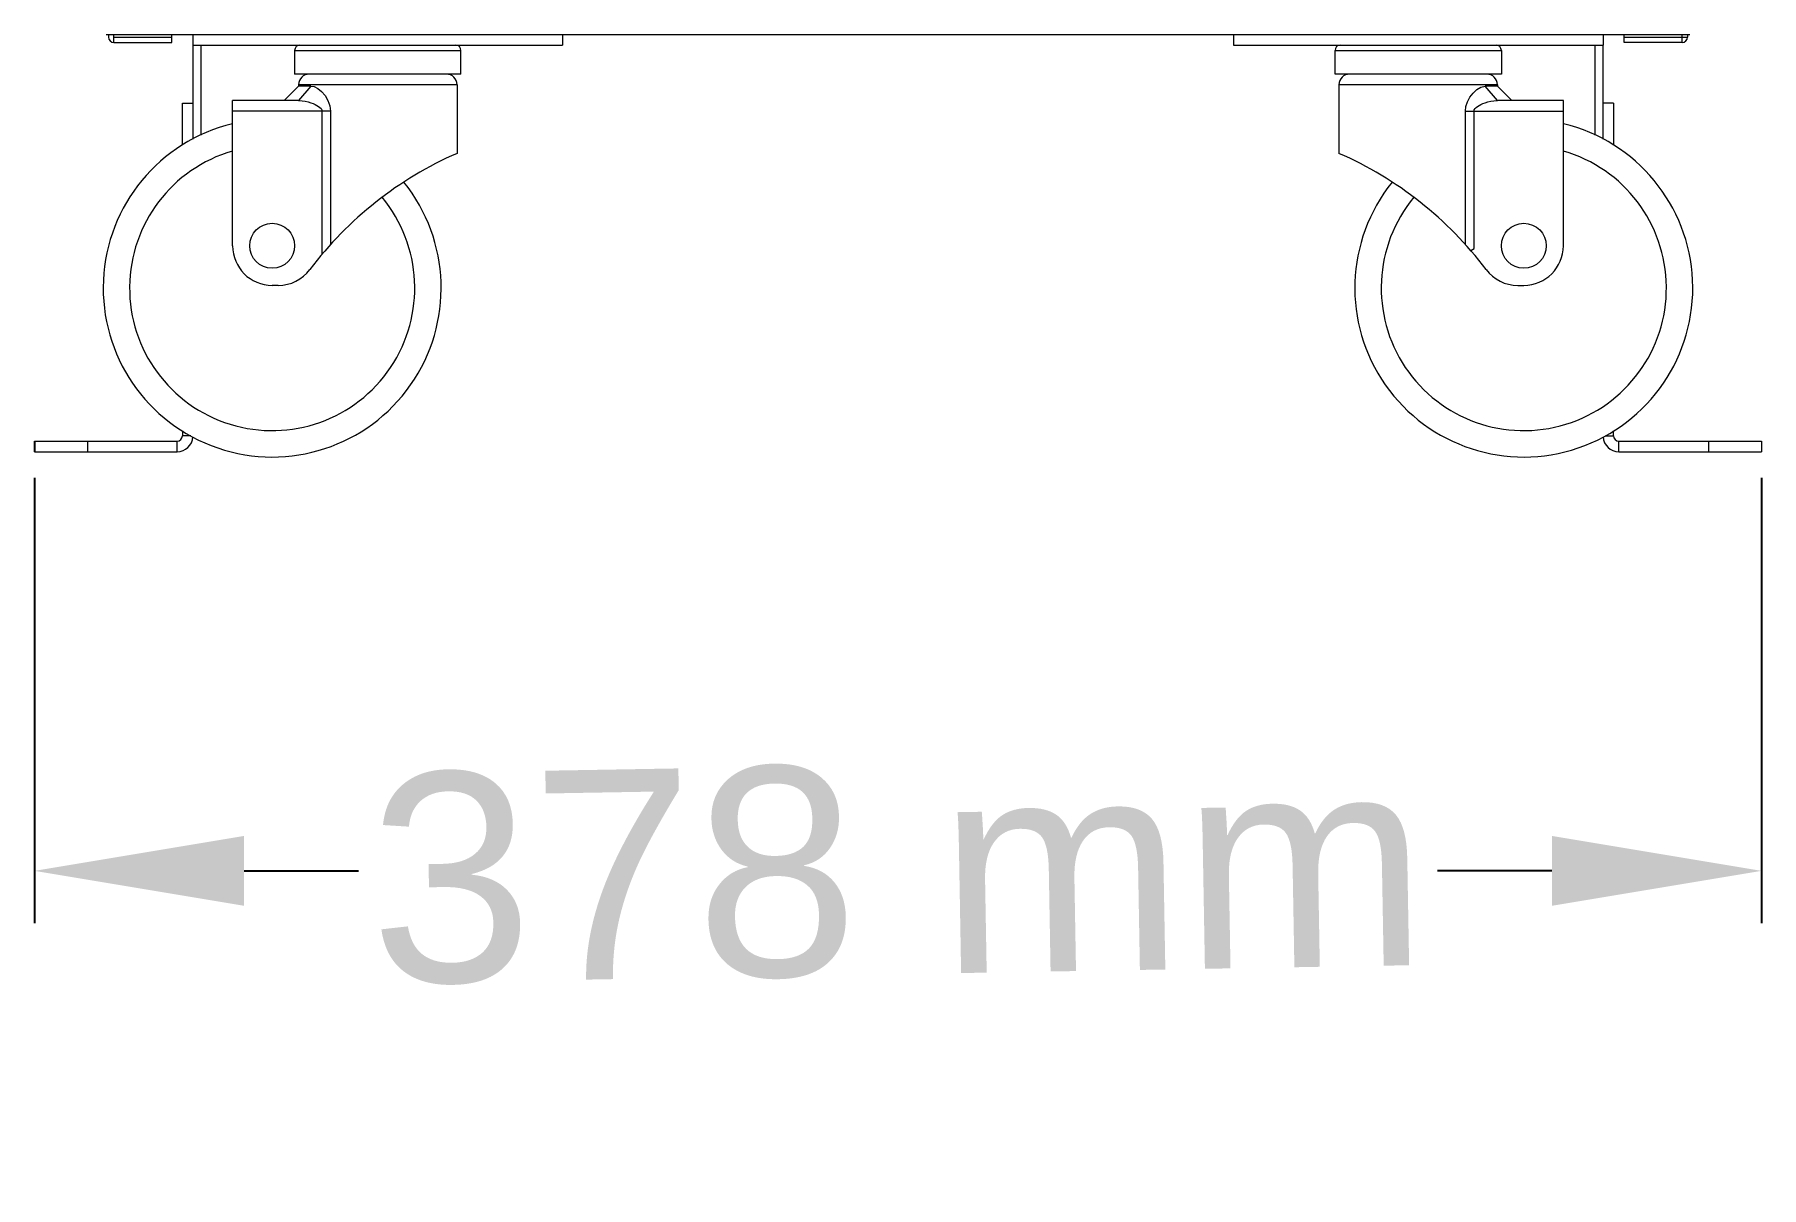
# Model space of a CAD drawing. Header units: millimetres. Extents: x 0 to 41, y -18 to 125.
# Drawn here: x 0 to 41.2, y -17.56 to 9.95 of the extents above; entities that cross this region are included whole.
import ezdxf

# ---------------------------------------------------------------- set-up
doc = ezdxf.new("R2010")
doc.units = ezdxf.units.MM
for name, color, linetype in [('8059_4__0', 7, 'Continuous'), ('BOT-BAR_0', 7, 'Continuous'), ('BOTTOM_BATTERY_0', 7, 'Continuous'), ('LEFT-BOARD_0', 7, 'Continuous'), ('PRT0014_0', 7, 'Continuous'), ('RIGHT-BOARD_0', 7, 'Continuous')]:
    doc.layers.add(name, color=color, linetype=linetype)
doc.styles.get("Standard").update_dxf_attribs({"font": 'arial.ttf'})
doc.dimstyles.new('ISO-25', dxfattribs={"dimtxt": 2.5, "dimasz": 2.5, "dimexe": 1.25, "dimexo": 0.625, "dimtad": 1, "dimtxsty": 'Standard', "dimcen": 2.5, "dimadec": 0, "dimazin": 0, "dimtfac": 1, "dimtmove": 0, "dimatfit": 3, "dimfxl": 1, "dimarcsym": 0})

msp = doc.modelspace()

# ---------------------------------------------------------------- blocks, each defined once
blk = doc.blocks.new('*D3')
at = {"color": 0, "lineweight": -2, "transparency": 16777216}
for p, q in [((0, -0.625), (0, -11.251)), ((41.203, -0.625), (41.203, -11.251)), ((5, -10.001), (7.731, -10.001)), ((36.203, -10.001), (33.473, -10.001))]:
    blk.add_line(p, q, dxfattribs=at)
at = {"color": 0, "transparency": 16777216}
for points in [[(5, -9.168), (5, -10.835), (0, -10.001)], [(36.203, -9.168), (36.203, -10.835), (41.203, -10.001)]]:
    blk.add_solid(points, dxfattribs=at)
at = {"layer": 'Defpoints', "color": 0, "transparency": 16777216}
for p in [(0, 0), (41.203, 0), (41.203, -10.001)]:
    blk.add_point(p, dxfattribs=at)
at = {"color": 0, "transparency": 16777216, "insert": (20.602, -10.001), "char_height": 5, "attachment_point": 5, "rotation": 1}
blk.add_mtext('378 mm', dxfattribs=at)

# ---------------------------------------------------------------- dimensions: what is measured, and where the dimension line sits
dim = msp.add_aligned_dim(p1=(0, 0), p2=(41.203, 0), distance=-10.001, text='378 mm', dimstyle='ISO-25', override={"dimtxt": 5, "dimasz": 5})
dim.commit()
dim.dimension.update_dxf_attribs({"geometry": '*D3', "text_midpoint": (20.602, -10.001), "text_rotation": 1})

# ---------------------------------------------------------------- linework, layer by layer
msp.add_line((0, 0.252), (0, 0))
at = {"layer": '8059_4__0', "color": 0, "linetype": 'ByBlock', "lineweight": 5}
for p, q in [((1.764, 9.954), (1.764, 9.891)), ((3.78, 9.954), (3.78, 9.702)), ((12.6, 9.954), (12.6, 9.702)), ((28.603, 9.954), (28.603, 9.702)), ((37.423, 9.954), (37.423, 9.702)), ((3.78, 9.702), (12.6, 9.702)), ((6.206, 9.576), (10.175, 9.576)), ((6.206, 9.576), (6.206, 9.009)), ((10.175, 9.009), (10.175, 9.576)), ((28.603, 9.702), (37.423, 9.702)), ((31.029, 9.576), (34.998, 9.576)), ((31.029, 9.009), (31.029, 9.576)), ((34.998, 9.576), (34.998, 9.009)), ((5.954, 8.379), (6.3, 8.726)), ((10.175, 9.009), (6.206, 9.009)), ((10.08, 8.757), (6.3, 8.757)), ((6.3, 8.757), (6.3, 8.726)), ((6.594, 8.726), (6.3, 8.726)), ((6.594, 8.726), (6.301, 8.379)), ((6.594, 8.726), (6.672, 8.711)), ((6.672, 8.711), (6.759, 8.665)), ((6.759, 8.665), (6.848, 8.592)), ((10.08, 8.757), (10.08, 7.119)), ((34.998, 9.009), (31.029, 9.009)), ((34.903, 8.757), (31.123, 8.757)), ((31.123, 8.757), (31.123, 7.119)), ((34.411, 8.641), (34.51, 8.702)), ((34.51, 8.702), (34.61, 8.726)), ((34.903, 8.726), (34.61, 8.726)), ((34.903, 8.379), (34.61, 8.726)), ((34.903, 8.757), (34.903, 8.726)), ((35.25, 8.379), (34.903, 8.726)), ((6.301, 8.379), (4.725, 8.379)), ((4.725, 4.914), (4.725, 8.379)), ((6.301, 8.379), (6.383, 8.374)), ((6.383, 8.374), (6.459, 8.362)), ((6.459, 8.362), (6.528, 8.346)), ((6.528, 8.346), (6.59, 8.327)), ((6.59, 8.327), (6.646, 8.307)), ((6.646, 8.307), (6.695, 8.285)), ((6.695, 8.285), (6.739, 8.262)), ((6.739, 8.262), (6.777, 8.238)), ((6.848, 8.592), (6.931, 8.497)), ((6.931, 8.497), (7.001, 8.382)), ((7.001, 8.382), (7.048, 8.255)), ((7.048, 8.255), (7.063, 8.127)), ((34.151, 8.235), (34.186, 8.347)), ((34.186, 8.347), (34.244, 8.456)), ((34.244, 8.456), (34.321, 8.556)), ((34.321, 8.556), (34.411, 8.641)), ((34.427, 8.239), (34.465, 8.263)), ((34.465, 8.263), (34.509, 8.286)), ((34.509, 8.286), (34.559, 8.307)), ((34.559, 8.307), (34.615, 8.327)), ((34.615, 8.327), (34.677, 8.346)), ((34.677, 8.346), (34.746, 8.362)), ((34.746, 8.362), (34.821, 8.374)), ((34.821, 8.374), (34.903, 8.379)), ((36.478, 8.379), (34.903, 8.379)), ((36.478, 4.914), (36.478, 8.379)), ((7.063, 8.127), (4.725, 8.127)), ((6.777, 8.238), (6.81, 8.213)), ((6.81, 8.213), (6.835, 8.186)), ((6.835, 8.186), (6.851, 8.157)), ((6.851, 8.157), (6.857, 8.127)), ((6.857, 8.127), (6.857, 4.706)), ((7.063, 8.127), (7.063, 4.944)), ((34.14, 8.127), (34.151, 8.235)), ((34.14, 8.127), (36.478, 8.127)), ((34.14, 4.944), (34.14, 8.127)), ((34.347, 8.127), (34.352, 8.157)), ((34.347, 4.852), (34.347, 8.127)), ((34.352, 8.157), (34.369, 8.186)), ((34.369, 8.186), (34.394, 8.213)), ((34.394, 8.213), (34.427, 8.239)), ((34.269, 4.798), (34.347, 4.852)), ((5.814, 3.969), (5.67, 3.969)), ((35.389, 3.969), (35.533, 3.969))]:
    msp.add_line(p, q, dxfattribs=at)
for centre in [(5.67, 4.914), (35.533, 4.914)]:
    msp.add_circle(centre, 0.536, dxfattribs=at)
for centre, radius, start, end in [((6.332, 9.576), 0.126, 90.0051, 180), ((10.049, 9.576), 0.126, 0, 89.9949), ((31.155, 9.576), 0.126, 90.0051, 180), ((34.872, 9.576), 0.126, 0, 89.9949), ((6.552, 8.757), 0.252, 90, 180), ((9.828, 8.757), 0.252, 0, 90), ((31.375, 8.757), 0.252, 90, 180), ((34.651, 8.757), 0.252, 0, 90), ((5.67, 3.906), 4.032, 103.5686, 38.85), ((35.533, 3.906), 4.032, 141.15, 76.4314), ((5.67, 3.906), 3.402, 106.1607, 39.5415), ((13.635, -0.99), 8.854, 113.6717, 142.951), ((27.568, -0.99), 8.854, 37.049, 66.3283), ((35.533, 3.906), 3.402, 140.4585, 73.8393), ((5.67, 4.914), 0.945, 180, 270), ((35.533, 4.914), 0.945, 270, 0), ((5.814, 4.914), 0.945, 270, 322.951), ((35.389, 4.914), 0.945, 217.049, 270)]:
    msp.add_arc(centre, radius, start, end, dxfattribs=at)
at = {"layer": 'BOT-BAR_0', "color": 0, "linetype": 'ByBlock', "lineweight": 5}
for p, q in [((3.528, 8.316), (3.78, 8.316)), ((3.528, 7.312), (3.528, 8.316)), ((3.78, 8.316), (3.78, 7.459)), ((37.675, 8.316), (37.423, 8.316)), ((37.423, 7.459), (37.423, 8.316)), ((37.675, 8.316), (37.675, 7.312)), ((3.528, 0.5), (3.528, 0.378)), ((37.675, 0.378), (37.675, 0.5)), ((0, 0.252), (3.402, 0.252)), ((0, 0), (3.402, 0)), ((1.26, 0.252), (1.26, 0)), ((3.402, 0), (3.402, 0.252)), ((3.729, 0.378), (3.528, 0.378)), ((37.474, 0.378), (37.675, 0.378)), ((37.801, 0.252), (41.203, 0.252)), ((37.801, 0), (37.801, 0.252)), ((37.801, 0), (41.203, 0)), ((39.943, 0.252), (39.943, 0)), ((41.203, 0.252), (41.203, 0)), ((41.203, 0.252), (41.203, 0))]:
    msp.add_line(p, q, dxfattribs=at)
for centre, radius, start, end in [((3.402, 0.378), 0.126, 270, 0), ((3.402, 0.378), 0.378, 270, 356.3894), ((37.801, 0.378), 0.378, 183.6106, 270), ((37.801, 0.378), 0.126, 180, 270)]:
    msp.add_arc(centre, radius, start, end, dxfattribs=at)
at = {"layer": 'BOTTOM_BATTERY_0', "color": 0, "linetype": 'ByBlock', "lineweight": 5}
for p, q in [((3.78, 9.702), (3.78, 8.316)), ((3.969, 9.702), (3.969, 7.55)), ((37.234, 7.55), (37.234, 9.702)), ((37.423, 8.316), (37.423, 9.702))]:
    msp.add_line(p, q, dxfattribs=at)
at = {"layer": 'LEFT-BOARD_0', "color": 0, "linetype": 'ByBlock', "lineweight": 5}
for p, q in [((1.89, 9.765), (1.89, 9.954)), ((1.89, 9.891), (3.276, 9.891)), ((3.276, 9.765), (3.276, 9.954)), ((1.89, 9.765), (3.276, 9.765))]:
    msp.add_line(p, q, dxfattribs=at)
at = {"layer": 'PRT0014_0', "color": 0, "linetype": 'ByBlock', "lineweight": 5}
msp.add_line((1.708, 9.954), (39.495, 9.954), dxfattribs=at)
at = {"layer": 'RIGHT-BOARD_0', "color": 0, "linetype": 'ByBlock', "lineweight": 5}
for p, q in [((37.927, 9.765), (37.927, 9.954)), ((37.927, 9.891), (39.439, 9.891)), ((39.313, 9.765), (39.313, 9.954)), ((39.439, 9.954), (39.439, 9.891)), ((39.313, 9.765), (37.927, 9.765))]:
    msp.add_line(p, q, dxfattribs=at)
for centre, start, end in [((1.89, 9.891), 180, 270), ((39.313, 9.891), 270, 0)]:
    msp.add_arc(centre, 0.126, start, end, dxfattribs=at)

msp.set_redraw_order([(e.dxf.handle, doc.entitydb.next_handle()) for e in msp.query("TEXT MTEXT ATTDEF DIMENSION ARC_DIMENSION")])  # texts and dimensions are drawn at this point

doc.saveas('drawing.dxf')
